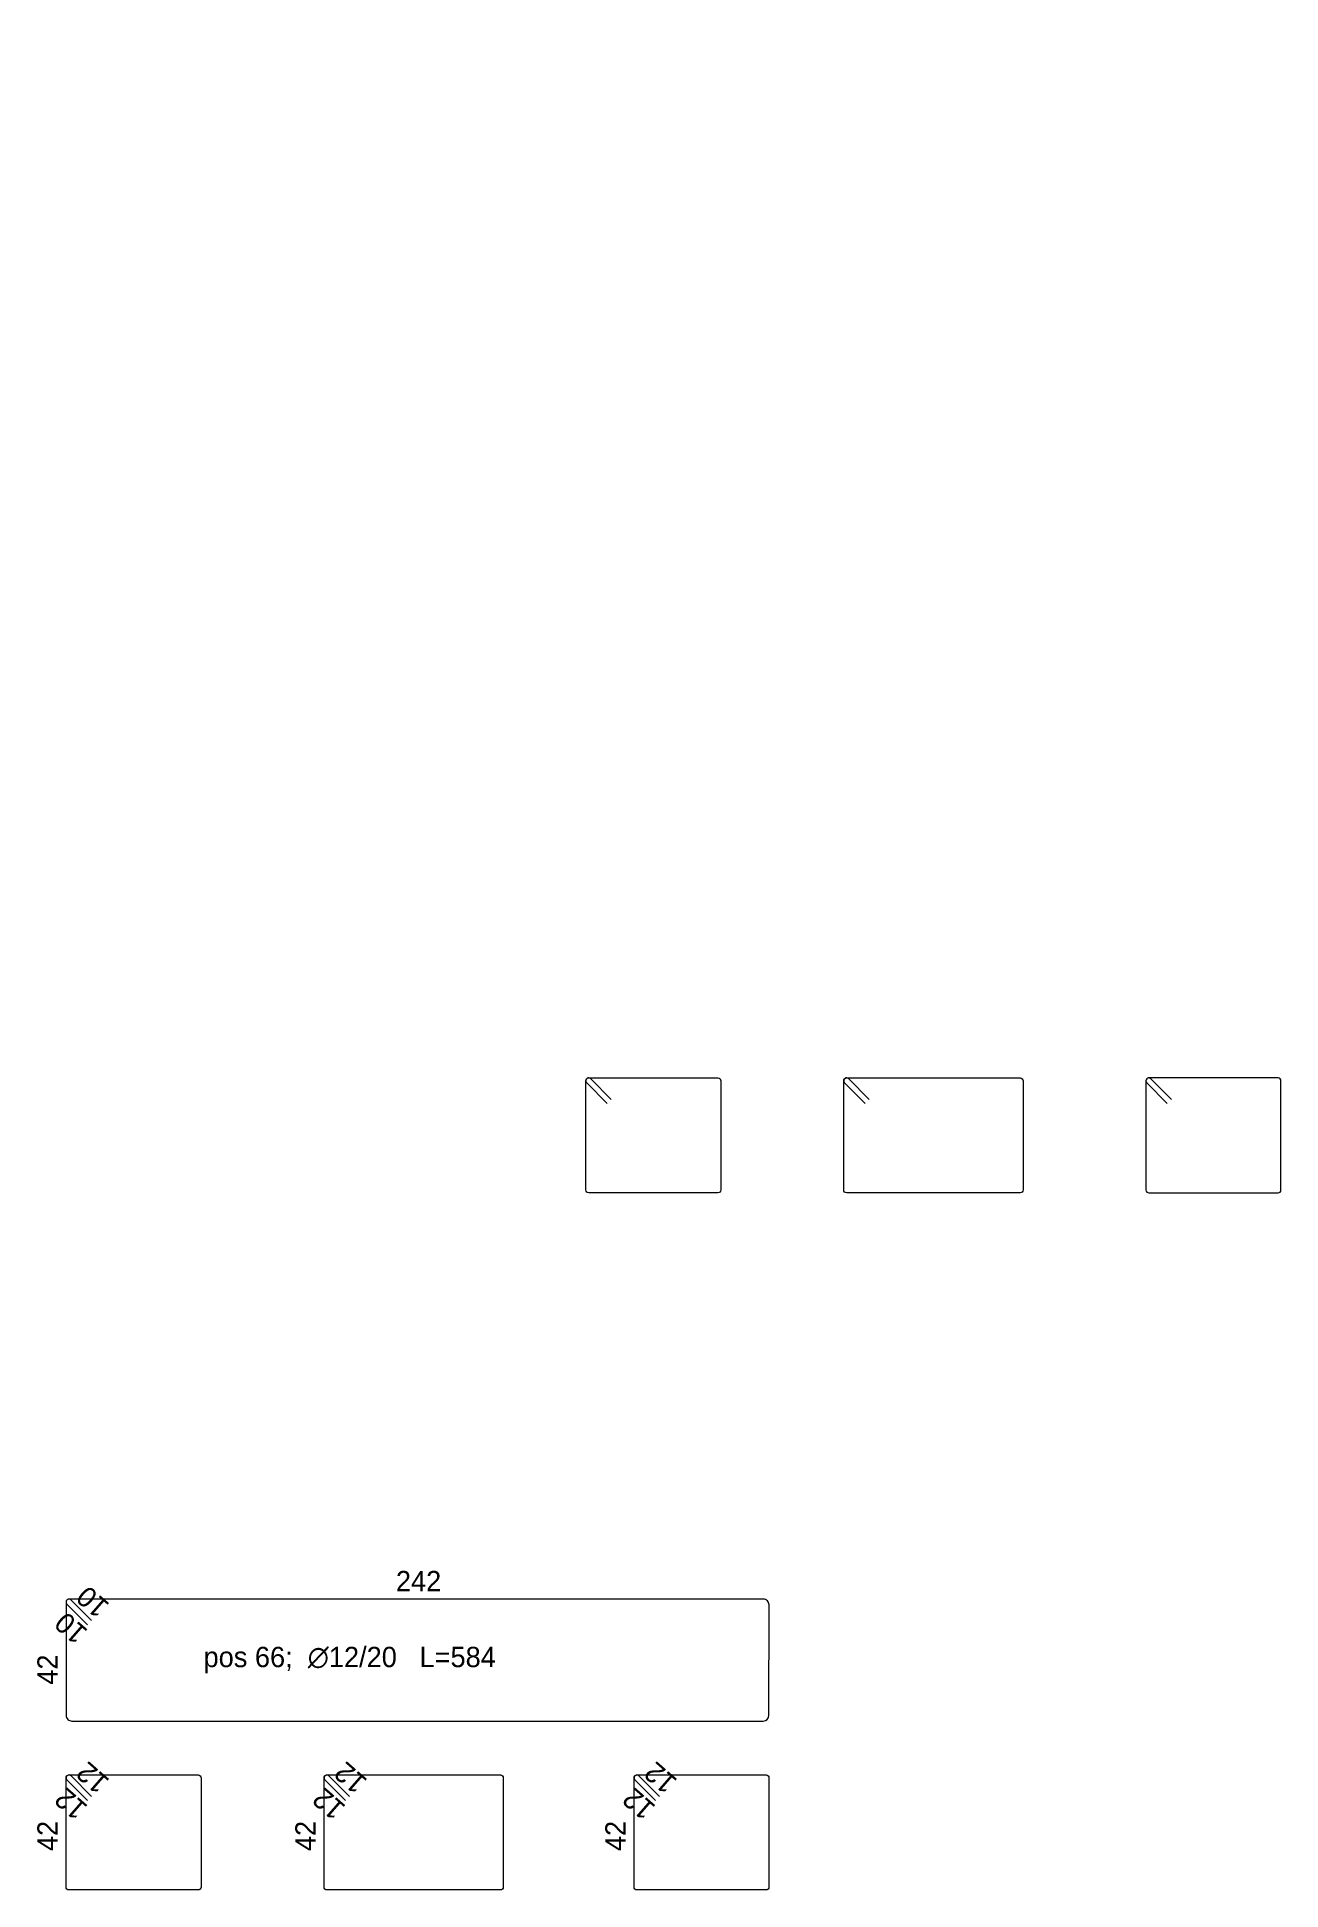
# Model space of a CAD drawing. Header units: millimetres. Extents: x 1415 to 3549, y 2194 to 4677.
# Drawn here: x 1751.69 to 1755.98, y 2320.17 to 2326.55 of the extents above; entities that cross this region are included whole.
import ezdxf

# ---------------------------------------------------------------- set-up
doc = ezdxf.new("R2010")
doc.units = ezdxf.units.MM
for name, color, linetype, lineweight in [('armature longitudinali', 5, 'Continuous', 9), ('Layer4', 7, 'Continuous', 15), ('quote', 252, 'Continuous', 5)]:
    doc.layers.add(name, color=color, linetype=linetype, lineweight=lineweight)
doc.styles.add('per i setti', font='ARIALN.TTF')

msp = doc.modelspace()

# ---------------------------------------------------------------- texts
at = {"layer": 'quote', "char_height": 0.07, "attachment_point": 1, "style": 'per i setti'}
for s, width, insert in [('{\\fBahnschrift Light|b0|i0|c0|p34;242}', 0.220395, (1752.9307, 2321.2662)), ('{\\fBahnschrift Light|b0|i0|c0|p34;pos 66;  ∅12/20   L=584}', 1.248062, (1752.2681, 2321.0047))]:
    msp.add_mtext_dynamic_manual_height_columns(s, width=width, gutter_width=12.5, heights=[0], dxfattribs=dict(at, insert=insert))
for s, insert, rotation in [('{\\fBahnschrift Light|b0|i0|c0|p34;10}', (1751.9018, 2321.0981), 138.82932), ('{\\fBahnschrift Light|b0|i0|c0|p34;10}', (1751.827, 2321.0078), 138.82932), ('{\\fBahnschrift Light|b0|i0|c0|p34;42}', (1751.6956, 2320.8741), 89.92519), ('{\\fBahnschrift Light|b0|i0|c0|p34;12}', (1751.9018, 2320.4923), 138.82932), ('{\\fBahnschrift Light|b0|i0|c0|p34;12}', (1752.7902, 2320.4923), 138.82932), ('{\\fBahnschrift Light|b0|i0|c0|p34;12}', (1753.8579, 2320.4923), 138.82932), ('{\\fBahnschrift Light|b0|i0|c0|p34;12}', (1751.827, 2320.4021), 138.82932), ('{\\fBahnschrift Light|b0|i0|c0|p34;12}', (1752.7153, 2320.4021), 138.82932), ('{\\fBahnschrift Light|b0|i0|c0|p34;12}', (1753.783, 2320.4021), 138.82932), ('{\\fBahnschrift Light|b0|i0|c0|p34;42}', (1751.6956, 2320.301), 89.92519), ('{\\fBahnschrift Light|b0|i0|c0|p34;42}', (1752.584, 2320.301), 89.92519), ('{\\fBahnschrift Light|b0|i0|c0|p34;42}', (1753.6517, 2320.301), 89.92519)]:
    msp.add_mtext_dynamic_manual_height_columns(s, width=0.220395, gutter_width=12.5, heights=[0], dxfattribs=dict(at, insert=insert, rotation=rotation))

# ---------------------------------------------------------------- hatches: boundary and pattern name
at = {"layer": 'Layer4'}
h = msp.add_hatch(dxfattribs=at)
h.set_pattern_fill('ANGLE', color=0)
h.set_pattern_definition([(0, (-11.126, -8e-12), (0, 6.985), [5.08, -1.905]), (90, (-11.126, -8e-12), (-6.985, 4e-16), [5.08, -1.905])])
h.paths.add_polyline_path([(1754.649, 2326.5502), (1754.5624, 2326.5502), (1754.5624, 2326.4002)])

# ---------------------------------------------------------------- linework, layer by layer
at = {"layer": 'armature longitudinali'}
msp.add_line((1754.2155, 2320.7489), (1754.2155, 2320.7489), dxfattribs=at)
for points in [[(1754.0499, 2322.9546), (1754.0499, 2322.5786, -0.414214), (1754.0399, 2322.5686), (1753.5949, 2322.5686, -0.414214), (1753.5849, 2322.5786), (1753.5849, 2322.9546, -0.414214), (1753.5949, 2322.9646), (1754.0399, 2322.9646, -0.414214)], [(1755.0907, 2322.9546), (1755.0907, 2322.5786, -0.414214), (1755.0807, 2322.5686), (1754.4833, 2322.5686, -0.414214), (1754.4733, 2322.5786), (1754.4733, 2322.9546, -0.414214), (1754.4833, 2322.9646), (1755.0807, 2322.9646, -0.414214)], [(1755.5141, 2322.9546), (1755.5141, 2322.5786, 0.414214), (1755.5241, 2322.5686), (1755.969, 2322.5686, 0.414214), (1755.979, 2322.5786), (1755.979, 2322.9546, 0.414214), (1755.969, 2322.9646), (1755.5241, 2322.9646, 0.414214)], [(1751.8147, 2320.7489), (1754.1956, 2320.7489, 0.413958), (1754.2156, 2320.7689), (1754.2159, 2321.1489, 0.414469), (1754.1959, 2321.1689), (1751.8047, 2321.1689, 0.414214), (1751.7947, 2321.1589), (1751.7947, 2320.7689, 0.414214)], [(1752.2597, 2320.5532), (1752.2597, 2320.1772, -0.414214), (1752.2497, 2320.1672), (1751.8047, 2320.1672, -0.414214), (1751.7947, 2320.1772), (1751.7947, 2320.5532, -0.414214), (1751.8047, 2320.5632), (1752.2497, 2320.5632, -0.414214)], [(1753.3005, 2320.5532), (1753.3005, 2320.1772, -0.414214), (1753.2905, 2320.1672), (1752.6931, 2320.1672, -0.414214), (1752.6831, 2320.1772), (1752.6831, 2320.5532, -0.414214), (1752.6931, 2320.5632), (1753.2905, 2320.5632, -0.414214)], [(1754.2157, 2320.5532), (1754.2157, 2320.1772, -0.414214), (1754.2057, 2320.1672), (1753.7608, 2320.1672, -0.414214), (1753.7508, 2320.1772), (1753.7508, 2320.5532, -0.414214), (1753.7608, 2320.5632), (1754.2057, 2320.5632, -0.414214)]]:
    msp.add_lwpolyline(points, format="xyb", close=True, dxfattribs=at)
for points in [[(1753.5879, 2322.9475), (1753.6584, 2322.8766)], [(1753.602, 2322.9616), (1753.6725, 2322.8907)], [(1754.4762, 2322.9475), (1754.5467, 2322.8766)], [(1754.4904, 2322.9616), (1754.5609, 2322.8907)], [(1755.5171, 2322.9475), (1755.5876, 2322.8766)], [(1755.5312, 2322.9616), (1755.6017, 2322.8907)], [(1751.7977, 2321.1519), (1751.8682, 2321.081)], [(1751.8118, 2321.166), (1751.8823, 2321.0951)], [(1751.8118, 2320.5603), (1751.8823, 2320.4894)], [(1752.7001, 2320.5603), (1752.7707, 2320.4894)], [(1753.7679, 2320.5603), (1753.8384, 2320.4894)], [(1751.7977, 2320.5461), (1751.8682, 2320.4752)], [(1752.686, 2320.5461), (1752.7565, 2320.4752)], [(1753.7537, 2320.5461), (1753.8243, 2320.4752)]]:
    msp.add_lwpolyline(points, dxfattribs=at)
for centre in [(1753.5949, 2322.9546), (1754.4833, 2322.9546), (1755.5241, 2322.9546), (1751.8047, 2321.1589), (1751.8047, 2320.5532), (1752.6931, 2320.5532), (1753.7608, 2320.5532)]:
    msp.add_arc(centre, 0.01, 44.71575, 225, dxfattribs=at)

msp.set_redraw_order([(e.dxf.handle, doc.entitydb.next_handle()) for e in msp.query("TEXT MTEXT ATTDEF DIMENSION ARC_DIMENSION")])  # texts and dimensions are drawn at this point

doc.saveas('drawing.dxf')
